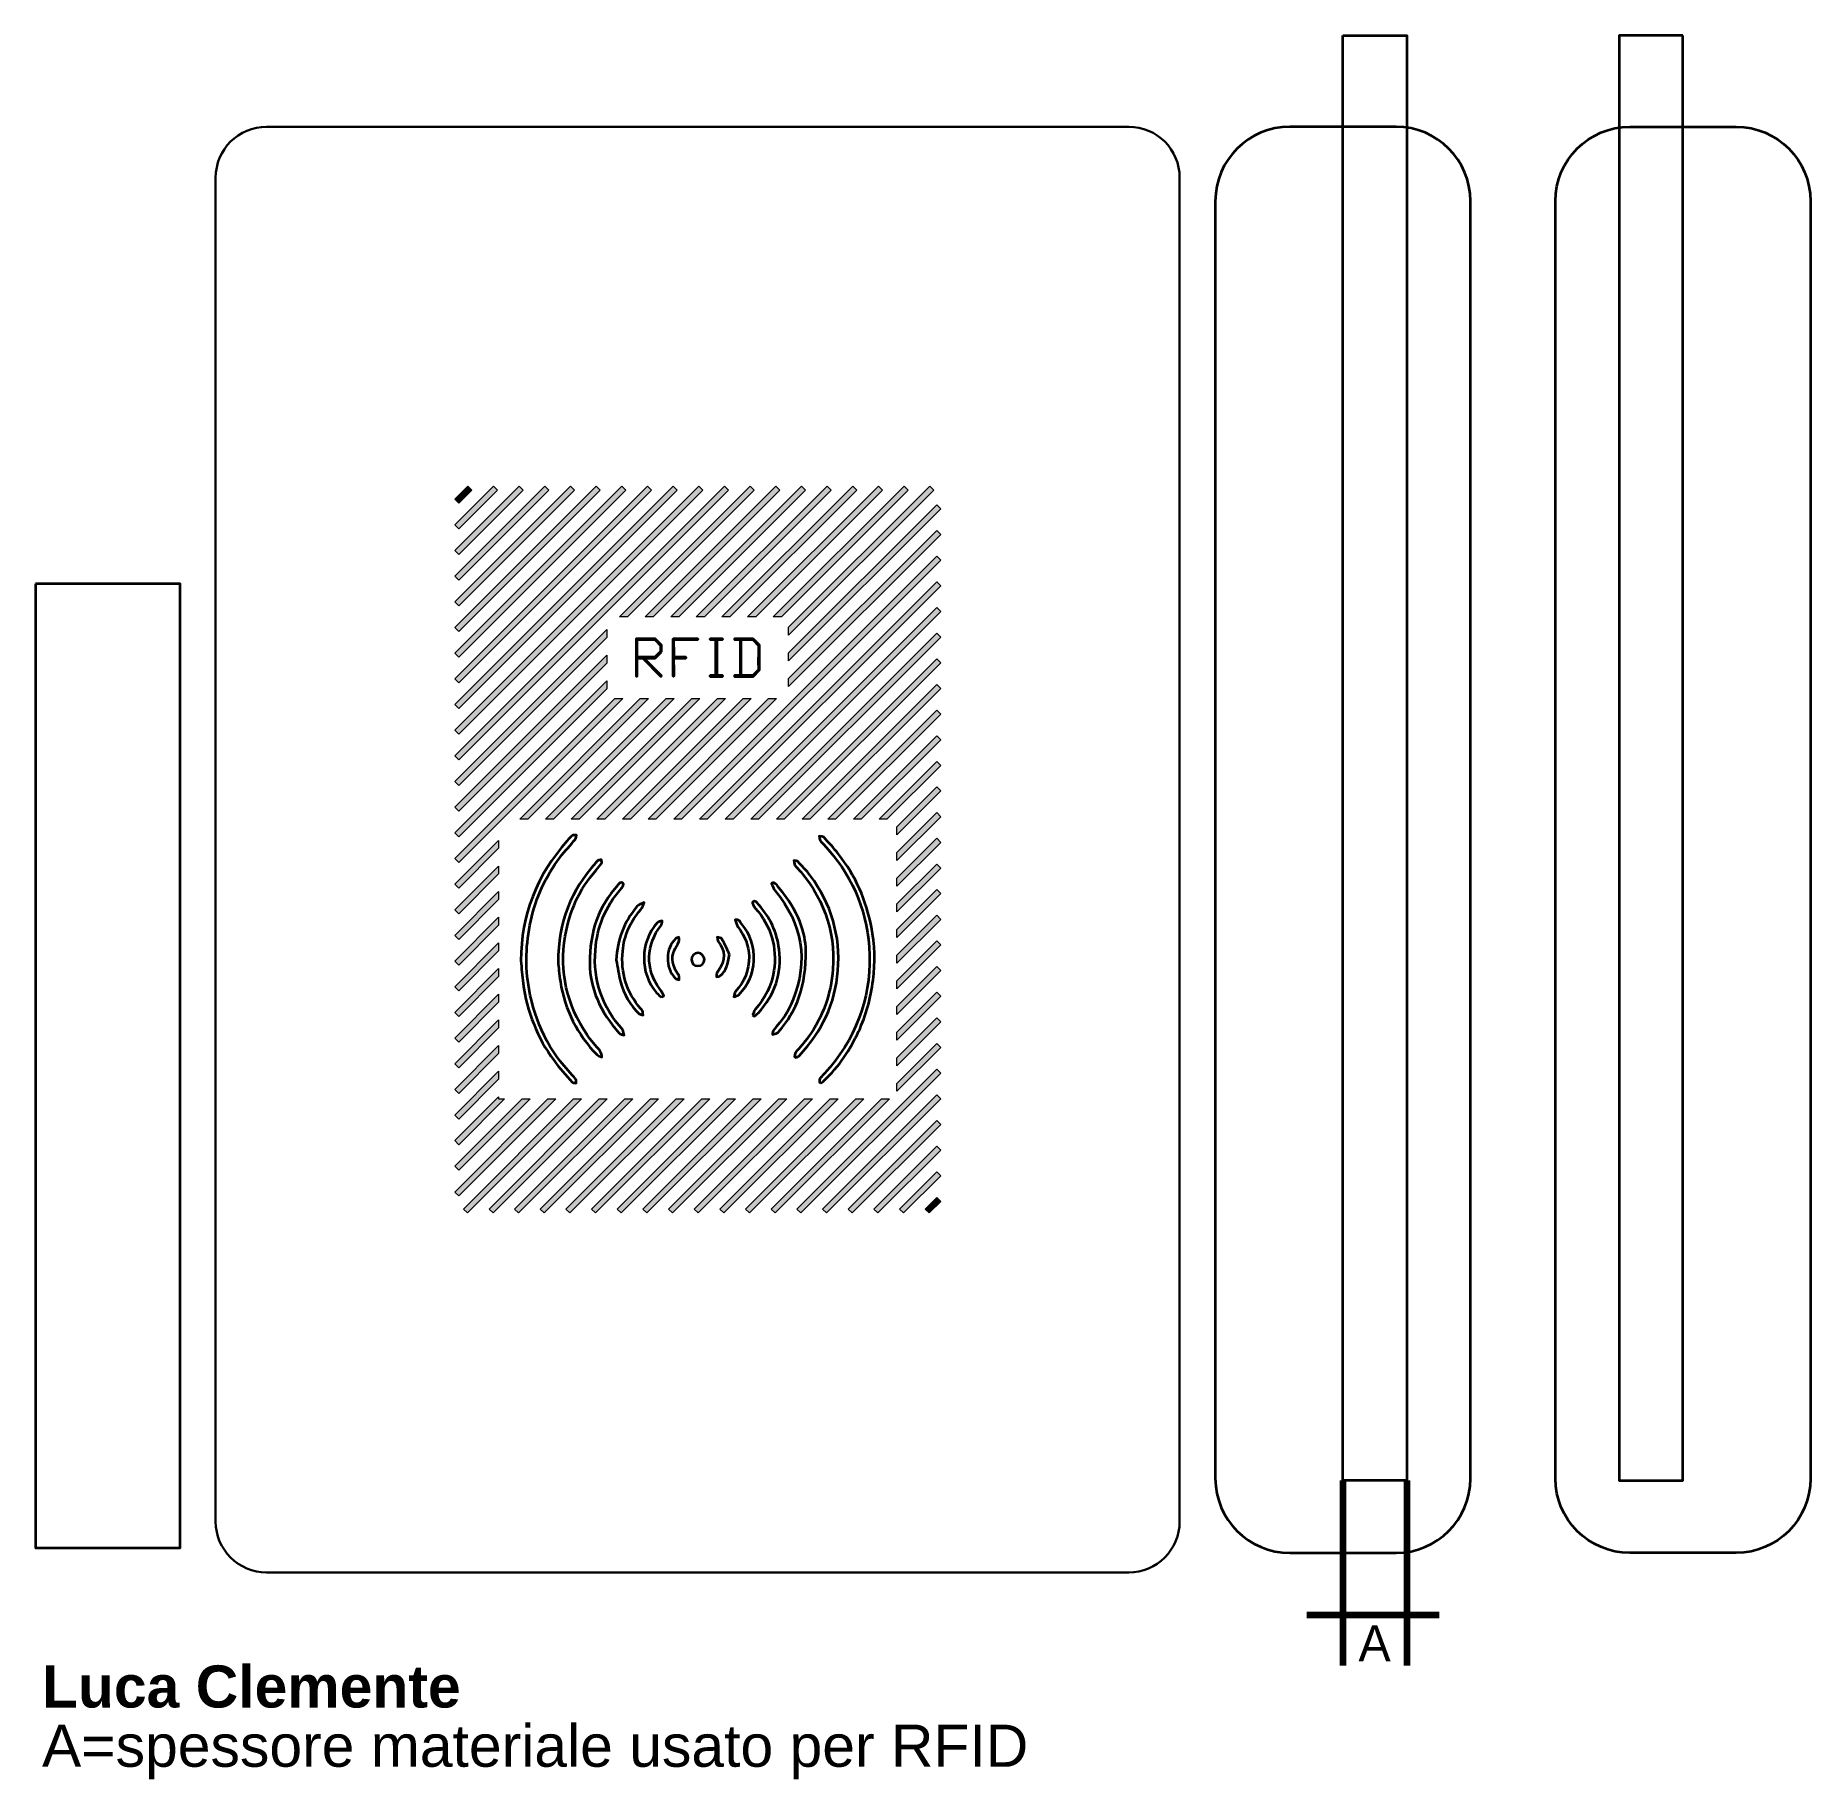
# Model space of a CAD drawing. Header units: inches. Extents: x 47 to 194, y 46 to 190.
import ezdxf

# ---------------------------------------------------------------- set-up
doc = ezdxf.new("R2010")
doc.units = ezdxf.units.IN
doc.header["$MEASUREMENT"] = 0
for name, color, linetype in [('engrave', 7, 'Continuous'), ('incisione', 7, 'Continuous'), ('Predefinito', 7, 'Continuous'), ('taglio', 7, 'Continuous')]:
    doc.layers.add(name, color=color, linetype=linetype)

msp = doc.modelspace()

# ---------------------------------------------------------------- texts
at = {"layer": 'Predefinito', "color": 7, "attachment_point": 7}
for s, insert, char_height in [('\\fMyriad Pro|b0|i0|c0|p34;\\W1;A', (156.34, 55.38), 2.9972), ('\\fArial|b1|i0|c0|p34;\\W1;Luca Clemente', (47.09, 51.49), 3.4967), ('\\fArial|b0|i0|c0|p34;\\W1;A=spessore materiale usato per RFID', (47.09, 45.57), 3.4967)]:
    msp.add_mtext(s, dxfattribs=dict(at, insert=insert, char_height=char_height))

# ---------------------------------------------------------------- blocks, each defined once
blk = doc.blocks.new('block 4')
at = {"layer": 'engrave', "color": 7, "lineweight": 35}
for points in [[(98.51, 139.18), (98.51, 139.72), (98.04, 140.18), (97.98, 140.24), (96.4, 140.24), (96.4, 137.16), (96.47, 137.16), (96.47, 138.65), (96.94, 138.65), (98.45, 137.13), (98.51, 137.18), (97.83, 137.85), (97.5, 138.18), (97.03, 138.65), (97.97, 138.65), (98.51, 139.18)], [(96.47, 138.72), (96.47, 140.18), (97.95, 140.18), (97.99, 140.13), (98.43, 139.69), (98.43, 139.2), (97.95, 138.72), (96.47, 138.72)]]:
    blk.add_lwpolyline(points, dxfattribs=at)
blk = doc.blocks.new('block 5')
at = {"layer": 'engrave', "color": 7, "lineweight": 35}
for points in [[(106.1, 140.24), (104.57, 140.24), (104.57, 140.18), (105.04, 140.18), (105.04, 137.2), (105.04, 137.19), (104.57, 137.19), (104.57, 137.13), (106.1, 137.13), (106.63, 137.66), (106.63, 139.72), (106.1, 140.24)], [(106.56, 137.68), (106.08, 137.19), (105.11, 137.19), (105.11, 140.18), (106.08, 140.18), (106.56, 139.69), (106.56, 137.68)]]:
    blk.add_lwpolyline(points, dxfattribs=at)
blk = doc.blocks.new('block 3')
at = {"layer": 'engrave'}
h = blk.add_hatch(color=7, dxfattribs=at)
h.dxf.hatch_style = 2
h.paths.add_polyline_path([(98.51, 139.18), (98.51, 139.72), (98.04, 140.18), (97.98, 140.24), (96.4, 140.24), (96.4, 137.16), (96.47, 137.16), (96.47, 138.65), (96.94, 138.65), (98.45, 137.13), (98.51, 137.18), (97.83, 137.85), (97.5, 138.18), (97.03, 138.65), (97.97, 138.65)])
h.paths.add_polyline_path([(96.47, 138.72), (96.47, 140.18), (97.95, 140.18), (97.99, 140.13), (98.43, 139.69), (98.43, 139.2), (97.95, 138.72)])
h = blk.add_hatch(color=7, dxfattribs=at)
h.dxf.hatch_style = 2
h.paths.add_polyline_path([(99.52, 140.18), (101.52, 140.18), (101.52, 140.24), (99.46, 140.24), (99.46, 137.16), (99.52, 137.16), (99.52, 138.65), (100.51, 138.65), (100.51, 138.72), (99.52, 138.72)])
h = blk.add_hatch(color=7, dxfattribs=at)
h.dxf.hatch_style = 2
h.paths.add_polyline_path([(103.08, 140.18), (103.55, 140.18), (103.55, 140.24), (102.53, 140.24), (102.53, 140.18), (103.01, 140.18), (103.01, 137.19), (102.53, 137.19), (102.53, 137.13), (103.55, 137.13), (103.55, 137.19), (103.08, 137.19)])
h = blk.add_hatch(color=7, dxfattribs=at)
h.dxf.hatch_style = 2
h.paths.add_polyline_path([(106.1, 140.24), (104.57, 140.24), (104.57, 140.18), (105.04, 140.18), (105.04, 137.2), (105.04, 137.19), (104.57, 137.19), (104.57, 137.13), (106.1, 137.13), (106.63, 137.66), (106.63, 139.72)])
h.paths.add_polyline_path([(106.56, 137.68), (106.08, 137.19), (105.11, 137.19), (105.11, 140.18), (106.08, 140.18), (106.56, 139.69)])
at = {"layer": 'engrave', "color": 7, "lineweight": 35}
for points in [[(99.52, 140.18), (101.52, 140.18), (101.52, 140.24), (99.46, 140.24), (99.46, 137.16), (99.52, 137.16), (99.52, 138.65), (100.51, 138.65), (100.51, 138.72), (99.52, 138.72), (99.52, 140.18)], [(103.08, 140.18), (103.55, 140.18), (103.55, 140.24), (102.53, 140.24), (102.53, 140.18), (103.01, 140.18), (103.01, 137.19), (102.53, 137.19), (102.53, 137.13), (103.55, 137.13), (103.55, 137.19), (103.08, 137.19), (103.08, 140.18)]]:
    blk.add_lwpolyline(points, dxfattribs=at)
at = {"layer": 'engrave'}
for name in ['block 4', 'block 5']:
    blk.add_blockref(name, (0, 0), dxfattribs=at)
blk = doc.blocks.new('block 6')
at = {"layer": 'engrave', "color": 7, "lineweight": 35}
for points in [[(98.51, 139.18), (98.51, 139.72), (98.04, 140.18), (97.98, 140.24), (96.4, 140.24), (96.4, 137.16), (96.47, 137.16), (96.47, 138.61), (96.51, 138.65), (96.94, 138.65), (98.45, 137.13), (98.51, 137.18), (97.83, 137.85), (97.5, 138.18), (97.03, 138.65), (97.97, 138.65), (98.51, 139.18)], [(96.47, 138.72), (96.47, 140.18), (97.95, 140.18), (97.99, 140.13), (98.43, 139.69), (98.43, 139.2), (97.95, 138.72), (96.47, 138.72)]]:
    blk.add_lwpolyline(points, dxfattribs=at)
blk = doc.blocks.new('block 8')
at = {"layer": 'engrave'}
h = blk.add_hatch(color=7, dxfattribs=at)
h.dxf.hatch_style = 2
h.paths.add_polyline_path([(81.67, 151.5), (81.34, 151.83), (82.43, 152.92), (82.76, 152.59)])
at = {"layer": 'engrave', "lineweight": 0}
blk.add_lwpolyline([(81.67, 151.5), (81.34, 151.83), (82.43, 152.92), (82.76, 152.59), (81.67, 151.5)], dxfattribs=at)
blk = doc.blocks.new('block 9')
at = {"layer": 'engrave'}
h = blk.add_hatch(color=7, dxfattribs=at)
h.dxf.hatch_style = 2
h.paths.add_polyline_path([(81.67, 149.37), (81.34, 149.7), (84.56, 152.92), (84.89, 152.59)])
at = {"layer": 'engrave', "lineweight": 0}
blk.add_lwpolyline([(81.67, 149.37), (81.34, 149.7), (84.56, 152.92), (84.89, 152.59), (81.67, 149.37)], dxfattribs=at)
blk = doc.blocks.new('block 10')
at = {"layer": 'engrave'}
h = blk.add_hatch(color=7, dxfattribs=at)
h.dxf.hatch_style = 2
h.paths.add_polyline_path([(81.67, 147.24), (81.34, 147.57), (86.69, 152.92), (87.02, 152.59)])
at = {"layer": 'engrave', "lineweight": 0}
blk.add_lwpolyline([(81.67, 147.24), (81.34, 147.57), (86.69, 152.92), (87.02, 152.59), (81.67, 147.24)], dxfattribs=at)
blk = doc.blocks.new('block 11')
at = {"layer": 'engrave'}
h = blk.add_hatch(color=7, dxfattribs=at)
h.dxf.hatch_style = 2
h.paths.add_polyline_path([(81.67, 145.11), (81.34, 145.44), (88.82, 152.92), (89.15, 152.59)])
at = {"layer": 'engrave', "lineweight": 0}
blk.add_lwpolyline([(81.67, 145.11), (81.34, 145.44), (88.82, 152.92), (89.15, 152.59), (81.67, 145.11)], dxfattribs=at)
blk = doc.blocks.new('block 12')
at = {"layer": 'engrave'}
h = blk.add_hatch(color=7, dxfattribs=at)
h.dxf.hatch_style = 2
h.paths.add_polyline_path([(81.67, 142.98), (81.34, 143.31), (90.95, 152.92), (91.28, 152.59)])
at = {"layer": 'engrave', "lineweight": 0}
blk.add_lwpolyline([(81.67, 142.98), (81.34, 143.31), (90.95, 152.92), (91.28, 152.59), (81.67, 142.98)], dxfattribs=at)
blk = doc.blocks.new('block 13')
at = {"layer": 'engrave'}
h = blk.add_hatch(color=7, dxfattribs=at)
h.dxf.hatch_style = 2
h.paths.add_polyline_path([(81.67, 140.85), (81.34, 141.18), (93.07, 152.92), (93.4, 152.59)])
at = {"layer": 'engrave', "lineweight": 0}
blk.add_lwpolyline([(81.67, 140.85), (81.34, 141.18), (93.07, 152.92), (93.4, 152.59), (81.67, 140.85)], dxfattribs=at)
blk = doc.blocks.new('block 14')
at = {"layer": 'engrave'}
h = blk.add_hatch(color=7, dxfattribs=at)
h.dxf.hatch_style = 2
h.paths.add_polyline_path([(81.67, 138.72), (81.34, 139.05), (95.2, 152.92), (95.53, 152.59)])
at = {"layer": 'engrave', "lineweight": 0}
blk.add_lwpolyline([(81.67, 138.72), (81.34, 139.05), (95.2, 152.92), (95.53, 152.59), (81.67, 138.72)], dxfattribs=at)
blk = doc.blocks.new('block 15')
at = {"layer": 'engrave'}
h = blk.add_hatch(color=7, dxfattribs=at)
h.dxf.hatch_style = 2
h.paths.add_polyline_path([(81.67, 136.59), (81.34, 136.92), (97.33, 152.92), (97.66, 152.59)])
at = {"layer": 'engrave', "lineweight": 0}
blk.add_lwpolyline([(81.67, 136.59), (81.34, 136.92), (97.33, 152.92), (97.66, 152.59), (81.67, 136.59)], dxfattribs=at)
blk = doc.blocks.new('block 16')
at = {"layer": 'engrave'}
h = blk.add_hatch(color=7, dxfattribs=at)
h.dxf.hatch_style = 2
h.paths.add_polyline_path([(81.67, 134.46), (81.34, 134.79), (99.47, 152.92), (99.8, 152.59)])
at = {"layer": 'engrave', "lineweight": 0}
blk.add_lwpolyline([(81.67, 134.46), (81.34, 134.79), (99.47, 152.92), (99.8, 152.59), (81.67, 134.46)], dxfattribs=at)
blk = doc.blocks.new('block 17')
at = {"layer": 'engrave'}
h = blk.add_hatch(color=7, dxfattribs=at)
h.dxf.hatch_style = 2
h.paths.add_polyline_path([(81.67, 132.33), (81.34, 132.66), (101.59, 152.92), (101.92, 152.59)])
at = {"layer": 'engrave', "lineweight": 0}
blk.add_lwpolyline([(81.67, 132.33), (81.34, 132.66), (101.59, 152.92), (101.92, 152.59), (81.67, 132.33)], dxfattribs=at)
blk = doc.blocks.new('block 18')
at = {"layer": 'engrave'}
h = blk.add_hatch(color=7, dxfattribs=at)
h.dxf.hatch_style = 2
h.paths.add_polyline_path([(81.67, 130.21), (81.34, 130.54), (103.72, 152.92), (104.05, 152.59)])
at = {"layer": 'engrave', "lineweight": 0}
blk.add_lwpolyline([(81.67, 130.21), (81.34, 130.54), (103.72, 152.92), (104.05, 152.59), (81.67, 130.21)], dxfattribs=at)
blk = doc.blocks.new('block 19')
at = {"layer": 'engrave'}
h = blk.add_hatch(color=7, dxfattribs=at)
h.dxf.hatch_style = 2
h.paths.add_polyline_path([(106.18, 152.58), (95.67, 142.07), (95.01, 142.07), (105.85, 152.92)])
h = blk.add_hatch(color=7, dxfattribs=at)
h.dxf.hatch_style = 2
h.paths.add_polyline_path([(81.34, 128.41), (93.96, 141.02), (93.96, 140.36), (81.67, 128.07)])
at = {"layer": 'engrave', "lineweight": 0}
for points in [[(106.18, 152.58), (95.67, 142.07), (95.01, 142.07), (105.85, 152.92), (106.18, 152.58)], [(81.34, 128.41), (93.96, 141.02), (93.96, 140.36), (81.67, 128.07), (81.34, 128.41)]]:
    blk.add_lwpolyline(points, dxfattribs=at)
blk = doc.blocks.new('block 20')
at = {"layer": 'engrave'}
h = blk.add_hatch(color=7, dxfattribs=at)
h.dxf.hatch_style = 2
h.paths.add_polyline_path([(108.31, 152.58), (97.8, 142.07), (97.14, 142.07), (107.98, 152.92)])
h = blk.add_hatch(color=7, dxfattribs=at)
h.dxf.hatch_style = 2
h.paths.add_polyline_path([(81.34, 126.27), (93.96, 138.89), (93.96, 138.23), (81.67, 125.94)])
at = {"layer": 'engrave', "lineweight": 0}
for points in [[(108.31, 152.58), (97.8, 142.07), (97.14, 142.07), (107.98, 152.92), (108.31, 152.58)], [(81.34, 126.27), (93.96, 138.89), (93.96, 138.23), (81.67, 125.94), (81.34, 126.27)]]:
    blk.add_lwpolyline(points, dxfattribs=at)
blk = doc.blocks.new('block 21')
at = {"layer": 'engrave'}
h = blk.add_hatch(color=7, dxfattribs=at)
h.dxf.hatch_style = 2
h.paths.add_polyline_path([(110.44, 152.58), (99.93, 142.07), (99.27, 142.07), (110.11, 152.92)])
h = blk.add_hatch(color=7, dxfattribs=at)
h.dxf.hatch_style = 2
h.paths.add_polyline_path([(98.04, 140.18), (97.99, 140.13), (97.95, 140.18), (97.37, 140.18), (97.44, 140.24), (97.98, 140.24)])
h = blk.add_hatch(color=7, dxfattribs=at)
h.dxf.hatch_style = 2
h.paths.add_polyline_path([(96.47, 138.72), (96.58, 138.72), (96.4, 138.54), (96.4, 139.21), (96.47, 139.28)])
h = blk.add_hatch(color=7, dxfattribs=at)
h.dxf.hatch_style = 2
h.paths.add_polyline_path([(81.34, 124.14), (93.96, 136.76), (93.96, 136.1), (81.67, 123.81)])
at = {"layer": 'engrave', "lineweight": 0}
for points in [[(110.44, 152.58), (99.93, 142.07), (99.27, 142.07), (110.11, 152.92), (110.44, 152.58)], [(98.04, 140.18), (97.99, 140.13), (97.95, 140.18), (97.37, 140.18), (97.44, 140.24), (97.98, 140.24), (98.04, 140.18)], [(96.47, 138.72), (96.58, 138.72), (96.4, 138.54), (96.4, 139.21), (96.47, 139.28), (96.47, 138.72)], [(81.34, 124.14), (93.96, 136.76), (93.96, 136.1), (81.67, 123.81), (81.34, 124.14)]]:
    blk.add_lwpolyline(points, dxfattribs=at)
blk = doc.blocks.new('block 22')
at = {"layer": 'engrave'}
h = blk.add_hatch(color=7, dxfattribs=at)
h.dxf.hatch_style = 2
h.paths.add_polyline_path([(112.57, 152.58), (102.06, 142.07), (101.39, 142.07), (112.24, 152.92)])
h = blk.add_hatch(color=7, dxfattribs=at)
h.dxf.hatch_style = 2
h.paths.add_polyline_path([(100.23, 140.24), (100.16, 140.18), (99.52, 140.18), (99.52, 139.54), (99.46, 139.47), (99.46, 140.14), (99.57, 140.24)])
h = blk.add_hatch(color=7, dxfattribs=at)
h.dxf.hatch_style = 2
h.paths.add_polyline_path([(97.5, 138.18), (97.83, 137.85), (97.79, 137.8), (97.45, 138.13)])
h = blk.add_hatch(color=7, dxfattribs=at)
h.dxf.hatch_style = 2
h.paths.add_polyline_path([(94.62, 135.3), (95.28, 135.3), (85.27, 125.28), (81.67, 121.68), (81.34, 122.01)])
at = {"layer": 'engrave', "lineweight": 0}
for points in [[(112.57, 152.58), (102.06, 142.07), (101.39, 142.07), (112.24, 152.92), (112.57, 152.58)], [(100.23, 140.24), (100.16, 140.18), (99.52, 140.18), (99.52, 139.54), (99.46, 139.47), (99.46, 140.14), (99.57, 140.24), (100.23, 140.24)], [(97.5, 138.18), (97.83, 137.85), (97.79, 137.8), (97.45, 138.13), (97.5, 138.18)], [(94.62, 135.3), (95.28, 135.3), (85.27, 125.28), (81.67, 121.68), (81.34, 122.01), (94.62, 135.3)]]:
    blk.add_lwpolyline(points, dxfattribs=at)
blk = doc.blocks.new('block 23')
at = {"layer": 'engrave'}
h = blk.add_hatch(color=7, dxfattribs=at)
h.dxf.hatch_style = 2
h.paths.add_polyline_path([(114.7, 152.58), (104.18, 142.07), (103.52, 142.07), (114.37, 152.92)])
h = blk.add_hatch(color=7, dxfattribs=at)
h.dxf.hatch_style = 2
h.paths.add_polyline_path([(100.17, 138.72), (100.51, 138.72), (100.51, 138.65), (100.1, 138.65)])
h = blk.add_hatch(color=7, dxfattribs=at)
h.dxf.hatch_style = 2
h.paths.add_polyline_path([(99.46, 138.01), (99.52, 138.08), (99.52, 137.41), (99.46, 137.34)])
h = blk.add_hatch(color=7, dxfattribs=at)
h.dxf.hatch_style = 2
h.paths.add_polyline_path([(96.74, 135.3), (97.41, 135.3), (87.4, 125.28), (86.73, 125.28)])
h = blk.add_hatch(color=7, dxfattribs=at)
h.dxf.hatch_style = 2
h.paths.add_polyline_path([(81.34, 119.89), (84.97, 123.52), (84.97, 122.86), (81.67, 119.56)])
at = {"layer": 'engrave', "lineweight": 0}
for points in [[(114.7, 152.58), (104.18, 142.07), (103.52, 142.07), (114.37, 152.92), (114.7, 152.58)], [(100.17, 138.72), (100.51, 138.72), (100.51, 138.65), (100.1, 138.65), (100.17, 138.72)], [(99.46, 138.01), (99.52, 138.08), (99.52, 137.41), (99.46, 137.34), (99.46, 138.01)], [(96.74, 135.3), (97.41, 135.3), (87.4, 125.28), (86.73, 125.28), (96.74, 135.3)], [(81.34, 119.89), (84.97, 123.52), (84.97, 122.86), (81.67, 119.56), (81.34, 119.89)]]:
    blk.add_lwpolyline(points, dxfattribs=at)
blk = doc.blocks.new('block 24')
at = {"layer": 'engrave'}
h = blk.add_hatch(color=7, dxfattribs=at)
h.dxf.hatch_style = 2
h.paths.add_polyline_path([(116.83, 152.58), (106.32, 142.07), (105.65, 142.07), (116.5, 152.92)])
h = blk.add_hatch(color=7, dxfattribs=at)
h.dxf.hatch_style = 2
h.paths.add_polyline_path([(103.01, 139.43), (103.08, 139.5), (103.08, 138.83), (103.01, 138.76)])
h = blk.add_hatch(color=7, dxfattribs=at)
h.dxf.hatch_style = 2
h.paths.add_polyline_path([(98.88, 135.3), (99.54, 135.3), (89.53, 125.28), (88.86, 125.28)])
h = blk.add_hatch(color=7, dxfattribs=at)
h.dxf.hatch_style = 2
h.paths.add_polyline_path([(81.34, 117.76), (84.97, 121.39), (84.97, 120.73), (81.67, 117.43)])
at = {"layer": 'engrave', "lineweight": 0}
for points in [[(116.83, 152.58), (106.32, 142.07), (105.65, 142.07), (116.5, 152.92), (116.83, 152.58)], [(103.01, 139.43), (103.08, 139.5), (103.08, 138.83), (103.01, 138.76), (103.01, 139.43)], [(98.88, 135.3), (99.54, 135.3), (89.53, 125.28), (88.86, 125.28), (98.88, 135.3)], [(81.34, 117.76), (84.97, 121.39), (84.97, 120.73), (81.67, 117.43), (81.34, 117.76)]]:
    blk.add_lwpolyline(points, dxfattribs=at)
blk = doc.blocks.new('block 25')
at = {"layer": 'engrave'}
h = blk.add_hatch(color=7, dxfattribs=at)
h.dxf.hatch_style = 2
h.paths.add_polyline_path([(118.96, 152.58), (108.45, 142.07), (107.78, 142.07), (118.63, 152.92)])
h = blk.add_hatch(color=7, dxfattribs=at)
h.dxf.hatch_style = 2
h.paths.add_polyline_path([(106.36, 139.98), (106.32, 139.94), (106.08, 140.18), (105.89, 140.18), (105.96, 140.24), (106.1, 140.24)])
h = blk.add_hatch(color=7, dxfattribs=at)
h.dxf.hatch_style = 2
h.paths.add_polyline_path([(105.11, 139.39), (105.11, 138.73), (105.04, 138.66), (105.04, 139.33)])
h = blk.add_hatch(color=7, dxfattribs=at)
h.dxf.hatch_style = 2
h.paths.add_polyline_path([(103.08, 137.19), (103.55, 137.19), (103.55, 137.18), (103.5, 137.13), (102.84, 137.13), (102.9, 137.19), (103.01, 137.3), (103.08, 137.37)])
h = blk.add_hatch(color=7, dxfattribs=at)
h.dxf.hatch_style = 2
h.paths.add_polyline_path([(101.01, 135.3), (101.67, 135.3), (91.66, 125.28), (90.99, 125.28)])
h = blk.add_hatch(color=7, dxfattribs=at)
h.dxf.hatch_style = 2
h.paths.add_polyline_path([(81.34, 115.63), (84.97, 119.26), (84.97, 118.6), (81.67, 115.3)])
at = {"layer": 'engrave', "lineweight": 0}
for points in [[(118.96, 152.58), (108.45, 142.07), (107.78, 142.07), (118.63, 152.92), (118.96, 152.58)], [(106.36, 139.98), (106.32, 139.94), (106.08, 140.18), (105.89, 140.18), (105.96, 140.24), (106.1, 140.24), (106.36, 139.98)], [(105.11, 139.39), (105.11, 138.73), (105.04, 138.66), (105.04, 139.33), (105.11, 139.39)], [(103.08, 137.19), (103.55, 137.19), (103.55, 137.18), (103.5, 137.13), (102.84, 137.13), (102.9, 137.19), (103.01, 137.3), (103.08, 137.37), (103.08, 137.19)], [(101.01, 135.3), (101.67, 135.3), (91.66, 125.28), (90.99, 125.28), (101.01, 135.3)], [(81.34, 115.63), (84.97, 119.26), (84.97, 118.6), (81.67, 115.3), (81.34, 115.63)]]:
    blk.add_lwpolyline(points, dxfattribs=at)
blk = doc.blocks.new('block 26')
at = {"layer": 'engrave'}
h = blk.add_hatch(color=7, dxfattribs=at)
h.dxf.hatch_style = 2
h.paths.add_polyline_path([(121.09, 152.58), (109.05, 140.54), (109.05, 141.21), (120.76, 152.92)])
h = blk.add_hatch(color=7, dxfattribs=at)
h.dxf.hatch_style = 2
h.paths.add_polyline_path([(106.63, 138.79), (106.63, 138.12), (106.56, 138.06), (106.56, 138.72)])
h = blk.add_hatch(color=7, dxfattribs=at)
h.dxf.hatch_style = 2
h.paths.add_polyline_path([(105.11, 137.19), (105.7, 137.19), (105.63, 137.13), (104.97, 137.13), (105.11, 137.26)])
h = blk.add_hatch(color=7, dxfattribs=at)
h.dxf.hatch_style = 2
h.paths.add_polyline_path([(103.14, 135.3), (103.8, 135.3), (93.79, 125.28), (93.13, 125.28)])
h = blk.add_hatch(color=7, dxfattribs=at)
h.dxf.hatch_style = 2
h.paths.add_polyline_path([(81.34, 113.5), (84.97, 117.13), (84.97, 116.47), (81.67, 113.17)])
at = {"layer": 'engrave', "lineweight": 0}
for points in [[(121.09, 152.58), (109.05, 140.54), (109.05, 141.21), (120.76, 152.92), (121.09, 152.58)], [(106.63, 138.79), (106.63, 138.12), (106.56, 138.06), (106.56, 138.72), (106.63, 138.79)], [(105.11, 137.19), (105.7, 137.19), (105.63, 137.13), (104.97, 137.13), (105.11, 137.26), (105.11, 137.19)], [(103.14, 135.3), (103.8, 135.3), (93.79, 125.28), (93.13, 125.28), (103.14, 135.3)], [(81.34, 113.5), (84.97, 117.13), (84.97, 116.47), (81.67, 113.17), (81.34, 113.5)]]:
    blk.add_lwpolyline(points, dxfattribs=at)
blk = doc.blocks.new('block 27')
at = {"layer": 'engrave'}
h = blk.add_hatch(color=7, dxfattribs=at)
h.dxf.hatch_style = 2
h.paths.add_polyline_path([(121.67, 151.04), (109.05, 138.42), (109.05, 139.08), (121.34, 151.37)])
h = blk.add_hatch(color=7, dxfattribs=at)
h.dxf.hatch_style = 2
h.paths.add_polyline_path([(105.27, 135.3), (105.93, 135.3), (95.92, 125.28), (95.26, 125.28)])
h = blk.add_hatch(color=7, dxfattribs=at)
h.dxf.hatch_style = 2
h.paths.add_polyline_path([(81.34, 111.37), (84.97, 115), (84.97, 114.34), (81.67, 111.03)])
at = {"layer": 'engrave', "lineweight": 0}
for points in [[(121.67, 151.04), (109.05, 138.42), (109.05, 139.08), (121.34, 151.37), (121.67, 151.04)], [(105.27, 135.3), (105.93, 135.3), (95.92, 125.28), (95.26, 125.28), (105.27, 135.3)], [(81.34, 111.37), (84.97, 115), (84.97, 114.34), (81.67, 111.03), (81.34, 111.37)]]:
    blk.add_lwpolyline(points, dxfattribs=at)
blk = doc.blocks.new('block 28')
at = {"layer": 'engrave'}
h = blk.add_hatch(color=7, dxfattribs=at)
h.dxf.hatch_style = 2
h.paths.add_polyline_path([(121.67, 148.91), (109.05, 136.29), (109.05, 136.95), (121.34, 149.24)])
h = blk.add_hatch(color=7, dxfattribs=at)
h.dxf.hatch_style = 2
h.paths.add_polyline_path([(107.39, 135.3), (108.05, 135.3), (98.04, 125.28), (97.38, 125.28)])
h = blk.add_hatch(color=7, dxfattribs=at)
h.dxf.hatch_style = 2
h.paths.add_polyline_path([(81.34, 109.24), (84.97, 112.88), (84.97, 112.21), (81.67, 108.91)])
at = {"layer": 'engrave', "lineweight": 0}
for points in [[(121.67, 148.91), (109.05, 136.29), (109.05, 136.95), (121.34, 149.24), (121.67, 148.91)], [(107.39, 135.3), (108.05, 135.3), (98.04, 125.28), (97.38, 125.28), (107.39, 135.3)], [(81.34, 109.24), (84.97, 112.88), (84.97, 112.21), (81.67, 108.91), (81.34, 109.24)]]:
    blk.add_lwpolyline(points, dxfattribs=at)
blk = doc.blocks.new('block 29')
at = {"layer": 'engrave'}
h = blk.add_hatch(color=7, dxfattribs=at)
h.dxf.hatch_style = 2
h.paths.add_polyline_path([(121.67, 146.78), (100.17, 125.28), (99.51, 125.28), (121.34, 147.11)])
h = blk.add_hatch(color=7, dxfattribs=at)
h.dxf.hatch_style = 2
h.paths.add_polyline_path([(81.34, 107.11), (84.97, 110.75), (84.97, 110.08), (81.67, 106.78)])
at = {"layer": 'engrave', "lineweight": 0}
for points in [[(121.67, 146.78), (100.17, 125.28), (99.51, 125.28), (121.34, 147.11), (121.67, 146.78)], [(81.34, 107.11), (84.97, 110.75), (84.97, 110.08), (81.67, 106.78), (81.34, 107.11)]]:
    blk.add_lwpolyline(points, dxfattribs=at)
blk = doc.blocks.new('block 30')
at = {"layer": 'engrave'}
h = blk.add_hatch(color=7, dxfattribs=at)
h.dxf.hatch_style = 2
h.paths.add_polyline_path([(121.67, 144.65), (102.3, 125.28), (101.64, 125.28), (121.34, 144.98)])
h = blk.add_hatch(color=7, dxfattribs=at)
h.dxf.hatch_style = 2
h.paths.add_polyline_path([(81.34, 104.98), (84.97, 108.61), (84.97, 107.95), (81.67, 104.65)])
at = {"layer": 'engrave', "lineweight": 0}
for points in [[(121.67, 144.65), (102.3, 125.28), (101.64, 125.28), (121.34, 144.98), (121.67, 144.65)], [(81.34, 104.98), (84.97, 108.61), (84.97, 107.95), (81.67, 104.65), (81.34, 104.98)]]:
    blk.add_lwpolyline(points, dxfattribs=at)
blk = doc.blocks.new('block 31')
at = {"layer": 'engrave'}
h = blk.add_hatch(color=7, dxfattribs=at)
h.dxf.hatch_style = 2
h.paths.add_polyline_path([(121.67, 142.52), (104.44, 125.28), (103.77, 125.28), (121.34, 142.85)])
h = blk.add_hatch(color=7, dxfattribs=at)
h.dxf.hatch_style = 2
h.paths.add_polyline_path([(81.34, 102.85), (84.97, 106.48), (84.97, 105.82), (81.67, 102.52)])
at = {"layer": 'engrave', "lineweight": 0}
for points in [[(121.67, 142.52), (104.44, 125.28), (103.77, 125.28), (121.34, 142.85), (121.67, 142.52)], [(81.34, 102.85), (84.97, 106.48), (84.97, 105.82), (81.67, 102.52), (81.34, 102.85)]]:
    blk.add_lwpolyline(points, dxfattribs=at)
blk = doc.blocks.new('block 32')
at = {"layer": 'engrave'}
h = blk.add_hatch(color=7, dxfattribs=at)
h.dxf.hatch_style = 2
h.paths.add_polyline_path([(121.67, 140.39), (106.56, 125.28), (105.9, 125.28), (121.34, 140.72)])
h = blk.add_hatch(color=7, dxfattribs=at)
h.dxf.hatch_style = 2
h.paths.add_polyline_path([(81.34, 100.72), (84.97, 104.35), (84.97, 103.69), (81.67, 100.39)])
at = {"layer": 'engrave', "lineweight": 0}
for points in [[(121.67, 140.39), (106.56, 125.28), (105.9, 125.28), (121.34, 140.72), (121.67, 140.39)], [(81.34, 100.72), (84.97, 104.35), (84.97, 103.69), (81.67, 100.39), (81.34, 100.72)]]:
    blk.add_lwpolyline(points, dxfattribs=at)
blk = doc.blocks.new('block 33')
at = {"layer": 'engrave'}
h = blk.add_hatch(color=7, dxfattribs=at)
h.dxf.hatch_style = 2
h.paths.add_polyline_path([(121.67, 138.26), (108.69, 125.28), (108.03, 125.28), (121.34, 138.59)])
h = blk.add_hatch(color=7, dxfattribs=at)
h.dxf.hatch_style = 2
h.paths.add_polyline_path([(84.97, 102.07), (85.47, 102.07), (81.67, 98.26), (81.34, 98.6), (84.97, 102.23)])
at = {"layer": 'engrave', "lineweight": 0}
for points in [[(121.67, 138.26), (108.69, 125.28), (108.03, 125.28), (121.34, 138.59), (121.67, 138.26)], [(84.97, 102.07), (85.47, 102.07), (81.67, 98.26), (81.34, 98.6), (84.97, 102.23), (84.97, 102.07)]]:
    blk.add_lwpolyline(points, dxfattribs=at)
blk = doc.blocks.new('block 34')
at = {"layer": 'engrave'}
h = blk.add_hatch(color=7, dxfattribs=at)
h.dxf.hatch_style = 2
h.paths.add_polyline_path([(121.67, 136.13), (110.82, 125.28), (110.16, 125.28), (121.34, 136.46)])
h = blk.add_hatch(color=7, dxfattribs=at)
h.dxf.hatch_style = 2
h.paths.add_polyline_path([(86.94, 102.07), (87.6, 102.07), (81.67, 96.13), (81.34, 96.47)])
at = {"layer": 'engrave', "lineweight": 0}
for points in [[(121.67, 136.13), (110.82, 125.28), (110.16, 125.28), (121.34, 136.46), (121.67, 136.13)], [(86.94, 102.07), (87.6, 102.07), (81.67, 96.13), (81.34, 96.47), (86.94, 102.07)]]:
    blk.add_lwpolyline(points, dxfattribs=at)
blk = doc.blocks.new('block 35')
at = {"layer": 'engrave'}
h = blk.add_hatch(color=7, dxfattribs=at)
h.dxf.hatch_style = 2
h.paths.add_polyline_path([(121.67, 134), (112.95, 125.28), (112.29, 125.28), (121.34, 134.33)])
h = blk.add_hatch(color=7, dxfattribs=at)
h.dxf.hatch_style = 2
h.paths.add_polyline_path([(89.07, 102.07), (89.74, 102.07), (81.67, 94), (81.34, 94.33)])
at = {"layer": 'engrave', "lineweight": 0}
for points in [[(121.67, 134), (112.95, 125.28), (112.29, 125.28), (121.34, 134.33), (121.67, 134)], [(89.07, 102.07), (89.74, 102.07), (81.67, 94), (81.34, 94.33), (89.07, 102.07)]]:
    blk.add_lwpolyline(points, dxfattribs=at)
blk = doc.blocks.new('block 36')
at = {"layer": 'engrave'}
h = blk.add_hatch(color=7, dxfattribs=at)
h.dxf.hatch_style = 2
h.paths.add_polyline_path([(121.67, 131.87), (115.08, 125.28), (114.42, 125.28), (121.34, 132.2)])
h = blk.add_hatch(color=7, dxfattribs=at)
h.dxf.hatch_style = 2
h.paths.add_polyline_path([(91.2, 102.07), (91.87, 102.07), (82.39, 92.59), (82.06, 92.92)])
at = {"layer": 'engrave', "lineweight": 0}
for points in [[(121.67, 131.87), (115.08, 125.28), (114.42, 125.28), (121.34, 132.2), (121.67, 131.87)], [(91.2, 102.07), (91.87, 102.07), (82.39, 92.59), (82.06, 92.92), (91.2, 102.07)]]:
    blk.add_lwpolyline(points, dxfattribs=at)
blk = doc.blocks.new('block 37')
at = {"layer": 'engrave'}
h = blk.add_hatch(color=7, dxfattribs=at)
h.dxf.hatch_style = 2
h.paths.add_polyline_path([(121.67, 129.74), (117.21, 125.28), (116.55, 125.28), (121.34, 130.07)])
h = blk.add_hatch(color=7, dxfattribs=at)
h.dxf.hatch_style = 2
h.paths.add_polyline_path([(93.33, 102.07), (94, 102.07), (84.52, 92.59), (84.19, 92.92)])
at = {"layer": 'engrave', "lineweight": 0}
for points in [[(121.67, 129.74), (117.21, 125.28), (116.55, 125.28), (121.34, 130.07), (121.67, 129.74)], [(93.33, 102.07), (94, 102.07), (84.52, 92.59), (84.19, 92.92), (93.33, 102.07)]]:
    blk.add_lwpolyline(points, dxfattribs=at)
blk = doc.blocks.new('block 38')
at = {"layer": 'engrave'}
h = blk.add_hatch(color=7, dxfattribs=at)
h.dxf.hatch_style = 2
h.paths.add_polyline_path([(121.67, 127.62), (118.03, 123.98), (118.03, 124.64), (121.34, 127.95)])
h = blk.add_hatch(color=7, dxfattribs=at)
h.dxf.hatch_style = 2
h.paths.add_polyline_path([(95.46, 102.07), (96.12, 102.07), (86.64, 92.59), (86.31, 92.92)])
at = {"layer": 'engrave', "lineweight": 0}
for points in [[(121.67, 127.62), (118.03, 123.98), (118.03, 124.64), (121.34, 127.95), (121.67, 127.62)], [(95.46, 102.07), (96.12, 102.07), (86.64, 92.59), (86.31, 92.92), (95.46, 102.07)]]:
    blk.add_lwpolyline(points, dxfattribs=at)
blk = doc.blocks.new('block 39')
at = {"layer": 'engrave'}
h = blk.add_hatch(color=7, dxfattribs=at)
h.dxf.hatch_style = 2
h.paths.add_polyline_path([(121.67, 125.48), (118.03, 121.85), (118.03, 122.51), (121.34, 125.82)])
h = blk.add_hatch(color=7, dxfattribs=at)
h.dxf.hatch_style = 2
h.paths.add_polyline_path([(97.59, 102.07), (98.25, 102.07), (88.77, 92.59), (88.44, 92.92)])
at = {"layer": 'engrave', "lineweight": 0}
for points in [[(121.67, 125.48), (118.03, 121.85), (118.03, 122.51), (121.34, 125.82), (121.67, 125.48)], [(97.59, 102.07), (98.25, 102.07), (88.77, 92.59), (88.44, 92.92), (97.59, 102.07)]]:
    blk.add_lwpolyline(points, dxfattribs=at)
blk = doc.blocks.new('block 40')
at = {"layer": 'engrave'}
h = blk.add_hatch(color=7, dxfattribs=at)
h.dxf.hatch_style = 2
h.paths.add_polyline_path([(121.67, 123.35), (118.03, 119.72), (118.03, 120.38), (121.34, 123.69)])
h = blk.add_hatch(color=7, dxfattribs=at)
h.dxf.hatch_style = 2
h.paths.add_polyline_path([(99.72, 102.07), (100.38, 102.07), (90.9, 92.59), (90.57, 92.92)])
at = {"layer": 'engrave', "lineweight": 0}
for points in [[(121.67, 123.35), (118.03, 119.72), (118.03, 120.38), (121.34, 123.69), (121.67, 123.35)], [(99.72, 102.07), (100.38, 102.07), (90.9, 92.59), (90.57, 92.92), (99.72, 102.07)]]:
    blk.add_lwpolyline(points, dxfattribs=at)
blk = doc.blocks.new('block 41')
at = {"layer": 'engrave'}
h = blk.add_hatch(color=7, dxfattribs=at)
h.dxf.hatch_style = 2
h.paths.add_polyline_path([(121.67, 121.22), (118.03, 117.59), (118.03, 118.25), (121.34, 121.55)])
h = blk.add_hatch(color=7, dxfattribs=at)
h.dxf.hatch_style = 2
h.paths.add_polyline_path([(101.85, 102.07), (102.51, 102.07), (93.03, 92.59), (92.7, 92.92)])
at = {"layer": 'engrave', "lineweight": 0}
for points in [[(121.67, 121.22), (118.03, 117.59), (118.03, 118.25), (121.34, 121.55), (121.67, 121.22)], [(101.85, 102.07), (102.51, 102.07), (93.03, 92.59), (92.7, 92.92), (101.85, 102.07)]]:
    blk.add_lwpolyline(points, dxfattribs=at)
blk = doc.blocks.new('block 42')
at = {"layer": 'engrave'}
h = blk.add_hatch(color=7, dxfattribs=at)
h.dxf.hatch_style = 2
h.paths.add_polyline_path([(121.67, 119.1), (118.03, 115.46), (118.03, 116.13), (121.34, 119.43)])
h = blk.add_hatch(color=7, dxfattribs=at)
h.dxf.hatch_style = 2
h.paths.add_polyline_path([(103.98, 102.07), (104.64, 102.07), (95.16, 92.59), (94.83, 92.92)])
at = {"layer": 'engrave', "lineweight": 0}
for points in [[(121.67, 119.1), (118.03, 115.46), (118.03, 116.13), (121.34, 119.43), (121.67, 119.1)], [(103.98, 102.07), (104.64, 102.07), (95.16, 92.59), (94.83, 92.92), (103.98, 102.07)]]:
    blk.add_lwpolyline(points, dxfattribs=at)
blk = doc.blocks.new('block 43')
at = {"layer": 'engrave'}
h = blk.add_hatch(color=7, dxfattribs=at)
h.dxf.hatch_style = 2
h.paths.add_polyline_path([(121.67, 116.96), (118.03, 113.33), (118.03, 113.99), (121.34, 117.3)])
h = blk.add_hatch(color=7, dxfattribs=at)
h.dxf.hatch_style = 2
h.paths.add_polyline_path([(106.1, 102.07), (106.77, 102.07), (97.29, 92.59), (96.96, 92.92)])
at = {"layer": 'engrave', "lineweight": 0}
for points in [[(121.67, 116.96), (118.03, 113.33), (118.03, 113.99), (121.34, 117.3), (121.67, 116.96)], [(106.1, 102.07), (106.77, 102.07), (97.29, 92.59), (96.96, 92.92), (106.1, 102.07)]]:
    blk.add_lwpolyline(points, dxfattribs=at)
blk = doc.blocks.new('block 44')
at = {"layer": 'engrave'}
h = blk.add_hatch(color=7, dxfattribs=at)
h.dxf.hatch_style = 2
h.paths.add_polyline_path([(121.67, 114.84), (118.03, 111.2), (118.03, 111.87), (121.34, 115.17)])
h = blk.add_hatch(color=7, dxfattribs=at)
h.dxf.hatch_style = 2
h.paths.add_polyline_path([(108.23, 102.07), (108.9, 102.07), (99.42, 92.59), (99.09, 92.92)])
at = {"layer": 'engrave', "lineweight": 0}
for points in [[(121.67, 114.84), (118.03, 111.2), (118.03, 111.87), (121.34, 115.17), (121.67, 114.84)], [(108.23, 102.07), (108.9, 102.07), (99.42, 92.59), (99.09, 92.92), (108.23, 102.07)]]:
    blk.add_lwpolyline(points, dxfattribs=at)
blk = doc.blocks.new('block 45')
at = {"layer": 'engrave'}
h = blk.add_hatch(color=7, dxfattribs=at)
h.dxf.hatch_style = 2
h.paths.add_polyline_path([(121.67, 112.71), (118.03, 109.07), (118.03, 109.74), (121.34, 113.04)])
h = blk.add_hatch(color=7, dxfattribs=at)
h.dxf.hatch_style = 2
h.paths.add_polyline_path([(110.37, 102.07), (111.03, 102.07), (101.55, 92.59), (101.22, 92.92)])
at = {"layer": 'engrave', "lineweight": 0}
for points in [[(121.67, 112.71), (118.03, 109.07), (118.03, 109.74), (121.34, 113.04), (121.67, 112.71)], [(110.37, 102.07), (111.03, 102.07), (101.55, 92.59), (101.22, 92.92), (110.37, 102.07)]]:
    blk.add_lwpolyline(points, dxfattribs=at)
blk = doc.blocks.new('block 46')
at = {"layer": 'engrave'}
h = blk.add_hatch(color=7, dxfattribs=at)
h.dxf.hatch_style = 2
h.paths.add_polyline_path([(121.67, 110.58), (118.03, 106.94), (118.03, 107.61), (121.34, 110.91)])
h = blk.add_hatch(color=7, dxfattribs=at)
h.dxf.hatch_style = 2
h.paths.add_polyline_path([(112.5, 102.07), (113.16, 102.07), (103.68, 92.59), (103.35, 92.92)])
at = {"layer": 'engrave', "lineweight": 0}
for points in [[(121.67, 110.58), (118.03, 106.94), (118.03, 107.61), (121.34, 110.91), (121.67, 110.58)], [(112.5, 102.07), (113.16, 102.07), (103.68, 92.59), (103.35, 92.92), (112.5, 102.07)]]:
    blk.add_lwpolyline(points, dxfattribs=at)
blk = doc.blocks.new('block 47')
at = {"layer": 'engrave'}
h = blk.add_hatch(color=7, dxfattribs=at)
h.dxf.hatch_style = 2
h.paths.add_polyline_path([(121.67, 108.45), (118.03, 104.81), (118.03, 105.47), (121.34, 108.78)])
h = blk.add_hatch(color=7, dxfattribs=at)
h.dxf.hatch_style = 2
h.paths.add_polyline_path([(114.63, 102.07), (115.29, 102.07), (105.81, 92.59), (105.48, 92.92)])
at = {"layer": 'engrave', "lineweight": 0}
for points in [[(121.67, 108.45), (118.03, 104.81), (118.03, 105.47), (121.34, 108.78), (121.67, 108.45)], [(114.63, 102.07), (115.29, 102.07), (105.81, 92.59), (105.48, 92.92), (114.63, 102.07)]]:
    blk.add_lwpolyline(points, dxfattribs=at)
blk = doc.blocks.new('block 48')
at = {"layer": 'engrave'}
h = blk.add_hatch(color=7, dxfattribs=at)
h.dxf.hatch_style = 2
h.paths.add_polyline_path([(121.67, 106.32), (118.03, 102.69), (118.03, 103.35), (121.34, 106.65)])
h = blk.add_hatch(color=7, dxfattribs=at)
h.dxf.hatch_style = 2
h.paths.add_polyline_path([(116.75, 102.07), (117.41, 102.07), (107.93, 92.59), (107.6, 92.92)])
at = {"layer": 'engrave', "lineweight": 0}
for points in [[(121.67, 106.32), (118.03, 102.69), (118.03, 103.35), (121.34, 106.65), (121.67, 106.32)], [(116.75, 102.07), (117.41, 102.07), (107.93, 92.59), (107.6, 92.92), (116.75, 102.07)]]:
    blk.add_lwpolyline(points, dxfattribs=at)
blk = doc.blocks.new('block 49')
at = {"layer": 'engrave'}
h = blk.add_hatch(color=7, dxfattribs=at)
h.dxf.hatch_style = 2
h.paths.add_polyline_path([(110.06, 92.59), (109.73, 92.92), (121.34, 104.52), (121.67, 104.19)])
at = {"layer": 'engrave', "lineweight": 0}
blk.add_lwpolyline([(110.06, 92.59), (109.73, 92.92), (121.34, 104.52), (121.67, 104.19), (110.06, 92.59)], dxfattribs=at)
blk = doc.blocks.new('block 50')
at = {"layer": 'engrave'}
h = blk.add_hatch(color=7, dxfattribs=at)
h.dxf.hatch_style = 2
h.paths.add_polyline_path([(112.2, 92.59), (111.87, 92.92), (121.34, 102.39), (121.67, 102.06)])
at = {"layer": 'engrave', "lineweight": 0}
blk.add_lwpolyline([(112.2, 92.59), (111.87, 92.92), (121.34, 102.39), (121.67, 102.06), (112.2, 92.59)], dxfattribs=at)
blk = doc.blocks.new('block 51')
at = {"layer": 'engrave'}
h = blk.add_hatch(color=7, dxfattribs=at)
h.dxf.hatch_style = 2
h.paths.add_polyline_path([(114.33, 92.59), (114, 92.92), (121.34, 100.26), (121.67, 99.93)])
at = {"layer": 'engrave', "lineweight": 0}
blk.add_lwpolyline([(114.33, 92.59), (114, 92.92), (121.34, 100.26), (121.67, 99.93), (114.33, 92.59)], dxfattribs=at)
blk = doc.blocks.new('block 52')
at = {"layer": 'engrave'}
h = blk.add_hatch(color=7, dxfattribs=at)
h.dxf.hatch_style = 2
h.paths.add_polyline_path([(116.46, 92.59), (116.13, 92.92), (121.34, 98.13), (121.67, 97.8)])
at = {"layer": 'engrave', "lineweight": 0}
blk.add_lwpolyline([(116.46, 92.59), (116.13, 92.92), (121.34, 98.13), (121.67, 97.8), (116.46, 92.59)], dxfattribs=at)
blk = doc.blocks.new('block 53')
at = {"layer": 'engrave'}
h = blk.add_hatch(color=7, dxfattribs=at)
h.dxf.hatch_style = 2
h.paths.add_polyline_path([(118.58, 92.59), (118.25, 92.92), (121.34, 96.01), (121.67, 95.68)])
at = {"layer": 'engrave', "lineweight": 0}
blk.add_lwpolyline([(118.58, 92.59), (118.25, 92.92), (121.34, 96.01), (121.67, 95.68), (118.58, 92.59)], dxfattribs=at)
blk = doc.blocks.new('block 54')
at = {"layer": 'engrave'}
h = blk.add_hatch(color=7, dxfattribs=at)
h.dxf.hatch_style = 2
h.paths.add_polyline_path([(120.71, 92.59), (120.38, 92.92), (121.34, 93.87), (121.67, 93.54)])
at = {"layer": 'engrave', "lineweight": 0}
blk.add_lwpolyline([(120.71, 92.59), (120.38, 92.92), (121.34, 93.87), (121.67, 93.54), (120.71, 92.59)], dxfattribs=at)
blk = doc.blocks.new('block 7')
at = {"layer": 'engrave'}
for name in ['block 8', 'block 9', 'block 10', 'block 11', 'block 12', 'block 13', 'block 14', 'block 15', 'block 16', 'block 17', 'block 18', 'block 19', 'block 20', 'block 21', 'block 22', 'block 23', 'block 24', 'block 25', 'block 26', 'block 27', 'block 28', 'block 29', 'block 30', 'block 31', 'block 32', 'block 33', 'block 34', 'block 35', 'block 36', 'block 37', 'block 38', 'block 39', 'block 40', 'block 41', 'block 42', 'block 43', 'block 44', 'block 45', 'block 46', 'block 47', 'block 48', 'block 49', 'block 50', 'block 51', 'block 52', 'block 53', 'block 54']:
    blk.add_blockref(name, (0, 0), dxfattribs=at)
blk = doc.blocks.new('block 2')
at = {"layer": 'engrave', "color": 7, "lineweight": 35}
for points in [[(99.52, 138.08), (99.52, 137.41), (99.52, 137.16), (99.46, 137.16), (99.46, 137.34), (99.46, 138.01), (99.46, 139.47), (99.46, 140.14), (99.46, 140.24), (99.57, 140.24), (100.23, 140.24), (101.52, 140.24), (101.52, 140.18), (100.16, 140.18)], [(102.53, 140.24), (103.55, 140.24), (103.55, 140.18), (103.08, 140.18), (103.08, 137.19), (103.55, 137.19), (103.55, 137.13), (102.53, 137.13), (102.53, 137.19), (102.9, 137.19), (103.01, 137.3), (103.01, 140.18), (102.53, 140.18), (102.53, 140.24)], [(106.1, 140.24), (104.57, 140.24), (104.57, 140.18), (105.04, 140.18), (105.04, 137.2), (105.04, 137.19), (104.57, 137.19), (104.57, 137.13), (106.1, 137.13), (106.63, 137.66), (106.63, 139.72), (106.1, 140.24)], [(105.89, 140.18), (106.08, 140.18), (106.32, 139.94)], [(99.52, 139.54), (99.52, 138.72), (100.17, 138.72), (100.51, 138.72), (100.51, 138.65), (100.1, 138.65)], [(105.11, 138.73), (105.11, 139.39)], [(106.56, 138.06), (106.56, 138.72)], [(105.7, 137.19), (105.11, 137.19), (105.11, 137.26)]]:
    blk.add_lwpolyline(points, dxfattribs=at)
for points, knots in [([(86.83, 113.53), (86.85, 117.33), (88.15, 120.63), (90.66, 123.47), (90.8, 123.63), (90.94, 123.78), (91.11, 123.91), (91.19, 123.97), (91.33, 123.95), (91.44, 123.96), (91.42, 123.85), (91.43, 123.71), (91.37, 123.63), (90.95, 123.12), (90.48, 122.65), (90.09, 122.12), (88.9, 120.53), (88.07, 118.78), (87.65, 116.83), (87.25, 114.94), (87.16, 113.05), (87.51, 111.16), (88, 108.44), (89.17, 106.04), (91.1, 104.02), (91.21, 103.91), (91.32, 103.8), (91.39, 103.67), (91.44, 103.59), (91.41, 103.47), (91.42, 103.37), (91.31, 103.39), (91.16, 103.37), (91.1, 103.44), (90.58, 104.03), (90.04, 104.6), (89.58, 105.24), (88.19, 107.15), (87.33, 109.29), (87.02, 111.65), (86.94, 112.27), (86.89, 112.9), (86.83, 113.53)], [0, 0, 0, 0, 1, 1, 1, 2, 2, 2, 3, 3, 3, 4, 4, 4, 5, 5, 5, 6, 6, 6, 7, 7, 7, 8, 8, 8, 9, 9, 9, 10, 10, 10, 11, 11, 11, 12, 12, 12, 13, 13, 13, 14, 14, 14, 14]), ([(111.73, 103.37), (111.68, 103.41), (111.59, 103.45), (111.6, 103.48), (111.61, 103.58), (111.62, 103.7), (111.68, 103.78), (111.93, 104.08), (112.21, 104.36), (112.46, 104.66), (114.9, 107.56), (115.99, 110.91), (115.72, 114.67), (115.49, 117.95), (114.21, 120.79), (111.95, 123.19), (111.86, 123.29), (111.74, 123.38), (111.68, 123.5), (111.62, 123.61), (111.61, 123.74), (111.58, 123.86), (111.71, 123.83), (111.89, 123.85), (111.97, 123.77), (112.39, 123.32), (112.81, 122.86), (113.19, 122.38), (114.6, 120.58), (115.49, 118.54), (115.93, 116.31), (116.21, 114.87), (116.24, 113.39), (116.06, 111.92), (115.87, 110.44), (115.48, 109.01), (114.86, 107.66), (114.15, 106.13), (113.23, 104.75), (112, 103.58), (111.93, 103.51), (111.83, 103.45), (111.73, 103.37)], [0, 0, 0, 0, 1, 1, 1, 2, 2, 2, 3, 3, 3, 4, 4, 4, 5, 5, 5, 6, 6, 6, 7, 7, 7, 8, 8, 8, 9, 9, 9, 10, 10, 10, 11, 11, 11, 12, 12, 12, 13, 13, 13, 14, 14, 14, 14]), ([(89.92, 113.39), (89.94, 116.75), (91, 119.39), (93.04, 121.65), (93.1, 121.73), (93.17, 121.81), (93.25, 121.85), (93.33, 121.89), (93.42, 121.88), (93.51, 121.9), (93.52, 121.8), (93.57, 121.67), (93.52, 121.6), (93.39, 121.41), (93.23, 121.23), (93.07, 121.05), (91.68, 119.48), (90.85, 117.64), (90.51, 115.57), (90.02, 112.6), (90.64, 109.86), (92.32, 107.38), (92.65, 106.89), (93.07, 106.47), (93.42, 106), (93.52, 105.88), (93.52, 105.69), (93.56, 105.53), (93.42, 105.59), (93.24, 105.61), (93.15, 105.71), (91.52, 107.42), (90.47, 109.43), (90.11, 111.78), (90.01, 112.41), (89.96, 113.06), (89.92, 113.39)], [0, 0, 0, 0, 1, 1, 1, 2, 2, 2, 3, 3, 3, 4, 4, 4, 5, 5, 5, 6, 6, 6, 7, 7, 7, 8, 8, 8, 9, 9, 9, 10, 10, 10, 11, 11, 11, 12, 12, 12, 12]), ([(109.68, 105.46), (109.62, 105.51), (109.55, 105.54), (109.55, 105.57), (109.56, 105.69), (109.57, 105.83), (109.63, 105.91), (109.97, 106.34), (110.36, 106.73), (110.68, 107.18), (111.88, 108.87), (112.58, 110.74), (112.72, 112.83), (112.95, 116.13), (111.87, 118.95), (109.66, 121.36), (109.62, 121.4), (109.56, 121.44), (109.55, 121.48), (109.52, 121.6), (109.51, 121.73), (109.49, 121.85), (109.6, 121.82), (109.75, 121.82), (109.82, 121.75), (110.17, 121.38), (110.54, 121), (110.85, 120.59), (112.59, 118.24), (113.38, 115.6), (113.14, 112.69), (112.92, 109.99), (111.83, 107.64), (109.95, 105.67), (109.88, 105.6), (109.78, 105.54), (109.68, 105.46)], [0, 0, 0, 0, 1, 1, 1, 2, 2, 2, 3, 3, 3, 4, 4, 4, 5, 5, 5, 6, 6, 6, 7, 7, 7, 8, 8, 8, 9, 9, 9, 10, 10, 10, 11, 11, 11, 12, 12, 12, 12]), ([(92.54, 113.28), (92.53, 116.01), (93.31, 118.05), (94.87, 119.8), (94.93, 119.87), (94.98, 119.95), (95.05, 119.98), (95.12, 120.01), (95.23, 120.02), (95.3, 119.99), (95.34, 119.98), (95.36, 119.84), (95.33, 119.78), (95.29, 119.67), (95.21, 119.56), (95.13, 119.47), (93.84, 118.02), (93.16, 116.33), (93.01, 114.41), (92.81, 111.87), (93.59, 109.67), (95.28, 107.78), (95.37, 107.68), (95.36, 107.49), (95.4, 107.35), (95.26, 107.4), (95.08, 107.42), (94.99, 107.52), (93.39, 109.26), (92.57, 111.3), (92.54, 113.28)], [0, 0, 0, 0, 1, 1, 1, 2, 2, 2, 3, 3, 3, 4, 4, 4, 5, 5, 5, 6, 6, 6, 7, 7, 7, 8, 8, 8, 9, 9, 9, 10, 10, 10, 10]), ([(110.48, 114.44), (110.51, 111.39), (109.72, 109.39), (108.24, 107.65), (108.2, 107.61), (108.17, 107.55), (108.12, 107.53), (107.99, 107.48), (107.84, 107.44), (107.7, 107.4), (107.73, 107.54), (107.72, 107.71), (107.81, 107.8), (108.48, 108.53), (109.04, 109.34), (109.4, 110.26), (110.7, 113.57), (110.21, 116.59), (107.93, 119.33), (107.78, 119.5), (107.72, 119.74), (107.62, 119.95), (107.98, 120.1), (108.07, 119.77), (108.23, 119.59), (109.92, 117.66), (110.45, 115.72), (110.48, 114.44)], [0, 0, 0, 0, 1, 1, 1, 2, 2, 2, 3, 3, 3, 4, 4, 4, 5, 5, 5, 6, 6, 6, 7, 7, 7, 8, 8, 8, 9, 9, 9, 9]), ([(94.75, 113.58), (94.81, 115.28), (95.39, 116.75), (96.46, 118.02), (96.6, 118.19), (96.86, 118.25), (97.06, 118.36), (96.97, 118.16), (96.93, 117.92), (96.79, 117.77), (95.9, 116.78), (95.4, 115.61), (95.28, 114.32), (95.11, 112.53), (95.59, 110.91), (96.79, 109.53), (96.84, 109.48), (96.91, 109.44), (96.93, 109.38), (96.96, 109.26), (96.96, 109.13), (96.97, 109.01), (96.86, 109.05), (96.73, 109.05), (96.65, 109.12), (95.88, 109.86), (95.38, 110.76), (95.1, 111.78), (94.94, 112.36), (94.87, 112.98), (94.75, 113.58)], [0, 0, 0, 0, 1, 1, 1, 2, 2, 2, 3, 3, 3, 4, 4, 4, 5, 5, 5, 6, 6, 6, 7, 7, 7, 8, 8, 8, 9, 9, 9, 10, 10, 10, 10]), ([(106.06, 109), (106.13, 109.16), (106.16, 109.36), (106.27, 109.48), (107.1, 110.4), (107.64, 111.45), (107.82, 112.68), (108.12, 114.66), (107.59, 116.39), (106.28, 117.9), (106.16, 118.03), (106.01, 118.34), (106.05, 118.38), (106.31, 118.61), (106.45, 118.31), (106.57, 118.17), (107.5, 117.11), (108.09, 115.9), (108.26, 114.49), (108.51, 112.44), (107.91, 110.68), (106.52, 109.18), (106.43, 109.08), (106.31, 109), (106.21, 108.92), (106.16, 108.95), (106.11, 108.97), (106.06, 109)], [0, 0, 0, 0, 1, 1, 1, 2, 2, 2, 3, 3, 3, 4, 4, 4, 5, 5, 5, 6, 6, 6, 7, 7, 7, 8, 8, 8, 9, 9, 9, 9]), ([(98.51, 110.5), (98.37, 110.63), (98.21, 110.73), (98.08, 110.87), (96.68, 112.49), (96.71, 115.08), (98.15, 116.67), (98.24, 116.77), (98.42, 116.78), (98.56, 116.84), (98.53, 116.7), (98.54, 116.52), (98.45, 116.42), (97.22, 114.93), (97.13, 112.76), (98.34, 111.21), (98.48, 111.03), (98.57, 110.82), (98.68, 110.62), (98.62, 110.58), (98.57, 110.54), (98.51, 110.5)], [0, 0, 0, 0, 1, 1, 1, 2, 2, 2, 3, 3, 3, 4, 4, 4, 5, 5, 5, 6, 6, 6, 7, 7, 7, 7]), ([(106.15, 113.53), (106.15, 112.45), (105.68, 111.51), (104.93, 110.71), (104.84, 110.6), (104.64, 110.59), (104.49, 110.54), (104.54, 110.68), (104.54, 110.86), (104.64, 110.97), (105.38, 111.79), (105.79, 112.75), (105.77, 113.87), (105.75, 114.79), (105.41, 115.58), (104.87, 116.31), (104.74, 116.48), (104.7, 116.71), (104.62, 116.91), (104.95, 117.03), (105.03, 116.74), (105.16, 116.57), (105.89, 115.71), (106.21, 114.7), (106.15, 113.53)], [0, 0, 0, 0, 1, 1, 1, 2, 2, 2, 3, 3, 3, 4, 4, 4, 5, 5, 5, 6, 6, 6, 7, 7, 7, 8, 8, 8, 8]), ([(99.03, 113.76), (99.02, 114.39), (99.25, 114.91), (99.67, 115.36), (99.73, 115.43), (99.85, 115.43), (99.95, 115.47), (99.95, 115.35), (99.99, 115.22), (99.95, 115.13), (99.83, 114.86), (99.64, 114.63), (99.54, 114.36), (99.27, 113.7), (99.43, 113.09), (99.8, 112.52), (99.84, 112.45), (99.93, 112.4), (99.94, 112.32), (99.97, 112.2), (99.96, 112.07), (99.96, 111.95), (99.85, 111.99), (99.71, 112), (99.64, 112.07), (99.21, 112.55), (98.99, 113.11), (99.03, 113.76)], [0, 0, 0, 0, 1, 1, 1, 2, 2, 2, 3, 3, 3, 4, 4, 4, 5, 5, 5, 6, 6, 6, 7, 7, 7, 8, 8, 8, 9, 9, 9, 9]), ([(104.14, 114.05), (104.01, 113.26), (103.88, 112.69), (103.39, 112.29), (103.31, 112.22), (103.17, 112.23), (103.06, 112.2), (103.08, 112.32), (103.05, 112.48), (103.12, 112.56), (103.94, 113.64), (103.77, 114.39), (103.21, 115.12), (103.14, 115.21), (103.16, 115.36), (103.13, 115.48), (103.26, 115.44), (103.46, 115.43), (103.51, 115.34), (103.76, 114.88), (103.98, 114.39), (104.14, 114.05)], [0, 0, 0, 0, 1, 1, 1, 2, 2, 2, 3, 3, 3, 4, 4, 4, 5, 5, 5, 6, 6, 6, 7, 7, 7, 7]), ([(101.48, 113.09), (101.2, 113.12), (101.01, 113.3), (100.98, 113.61), (100.95, 113.89), (101.24, 114.18), (101.53, 114.18), (101.79, 114.18), (102.08, 113.89), (102.06, 113.63), (102.02, 113.32), (101.86, 113.11), (101.48, 113.09)], [0, 0, 0, 0, 1, 1, 1, 2, 2, 2, 3, 3, 3, 4, 4, 4, 4])]:
    blk.add_open_spline(points, degree=3, knots=knots, dxfattribs=at)
at = {"layer": 'engrave'}
for name in ['block 7', 'block 3', 'block 6']:
    blk.add_blockref(name, (0, 0), dxfattribs=at)

# ---------------------------------------------------------------- linework, layer by layer
at = {"layer": 'incisione', "color": 7, "lineweight": 35}
for points in [[(155.05, 190.32), (160.34, 190.32), (160.34, 70.38), (155.05, 70.38), (155.05, 190.32)], [(183.27, 190.32), (177.98, 190.32), (177.98, 70.38), (183.27, 70.38), (183.27, 190.32)], [(46.55, 144.81), (46.55, 64.81), (58.55, 64.81), (58.55, 144.81), (46.55, 144.81)]]:
    msp.add_lwpolyline(points, dxfattribs=at)
at = {"layer": 'Predefinito', "color": 30, "lineweight": 100}
for points in [[(155.05, 70.38), (155.05, 55.03)], [(160.34, 70.38), (160.34, 55.03)], [(163.04, 59.21), (152.05, 59.21)]]:
    msp.add_lwpolyline(points, dxfattribs=at)
at = {"layer": 'taglio', "color": 7, "lineweight": 30}
msp.add_open_spline([(137.27, 62.75), (137.27, 62.75), (65.73, 62.75), (65.73, 62.75), (63.4, 62.75), (61.5, 64.65), (61.5, 66.98), (61.5, 66.98), (61.5, 178.52), (61.5, 178.52), (61.5, 180.86), (63.4, 182.75), (65.73, 182.75), (65.73, 182.75), (137.27, 182.75), (137.27, 182.75), (139.61, 182.75), (141.5, 180.86), (141.5, 178.52), (141.5, 178.52), (141.5, 66.98), (141.5, 66.98), (141.5, 64.65), (139.61, 62.75), (137.27, 62.75)], degree=3, knots=[0, 0, 0, 0, 1, 1, 1, 2, 2, 2, 3, 3, 3, 4, 4, 4, 5, 5, 5, 6, 6, 6, 7, 7, 7, 8, 8, 8, 8], dxfattribs=at)
at = {"layer": 'taglio', "color": 7, "lineweight": 35}
for points in [[(159.46, 64.38), (159.46, 64.38), (150.64, 64.38), (150.64, 64.38), (147.23, 64.38), (144.46, 67.15), (144.46, 70.56), (144.46, 70.56), (144.46, 176.58), (144.46, 176.58), (144.46, 179.99), (147.23, 182.75), (150.64, 182.75), (150.64, 182.75), (159.46, 182.75), (159.46, 182.75), (162.87, 182.75), (165.63, 179.99), (165.63, 176.58), (165.63, 176.58), (165.63, 70.56), (165.63, 70.56), (165.63, 67.15), (162.87, 64.38), (159.46, 64.38)], [(178.86, 64.38), (178.86, 64.38), (187.68, 64.38), (187.68, 64.38), (191.09, 64.38), (193.85, 67.15), (193.85, 70.56), (193.85, 70.56), (193.85, 176.58), (193.85, 176.58), (193.85, 179.99), (191.09, 182.75), (187.68, 182.75), (187.68, 182.75), (178.86, 182.75), (178.86, 182.75), (175.45, 182.75), (172.68, 179.99), (172.68, 176.58), (172.68, 176.58), (172.68, 70.56), (172.68, 70.56), (172.68, 67.15), (175.45, 64.38), (178.86, 64.38)]]:
    msp.add_open_spline(points, degree=3, knots=[0, 0, 0, 0, 1, 1, 1, 2, 2, 2, 3, 3, 3, 4, 4, 4, 5, 5, 5, 6, 6, 6, 7, 7, 7, 8, 8, 8, 8], dxfattribs=at)

# ---------------------------------------------------------------- block references
at = {"layer": 'engrave'}
msp.add_blockref('block 2', (0, 0), dxfattribs=at)

msp.set_redraw_order([(e.dxf.handle, doc.entitydb.next_handle()) for e in msp.query("TEXT MTEXT ATTDEF DIMENSION ARC_DIMENSION")])  # texts and dimensions are drawn at this point

doc.saveas('drawing.dxf')
